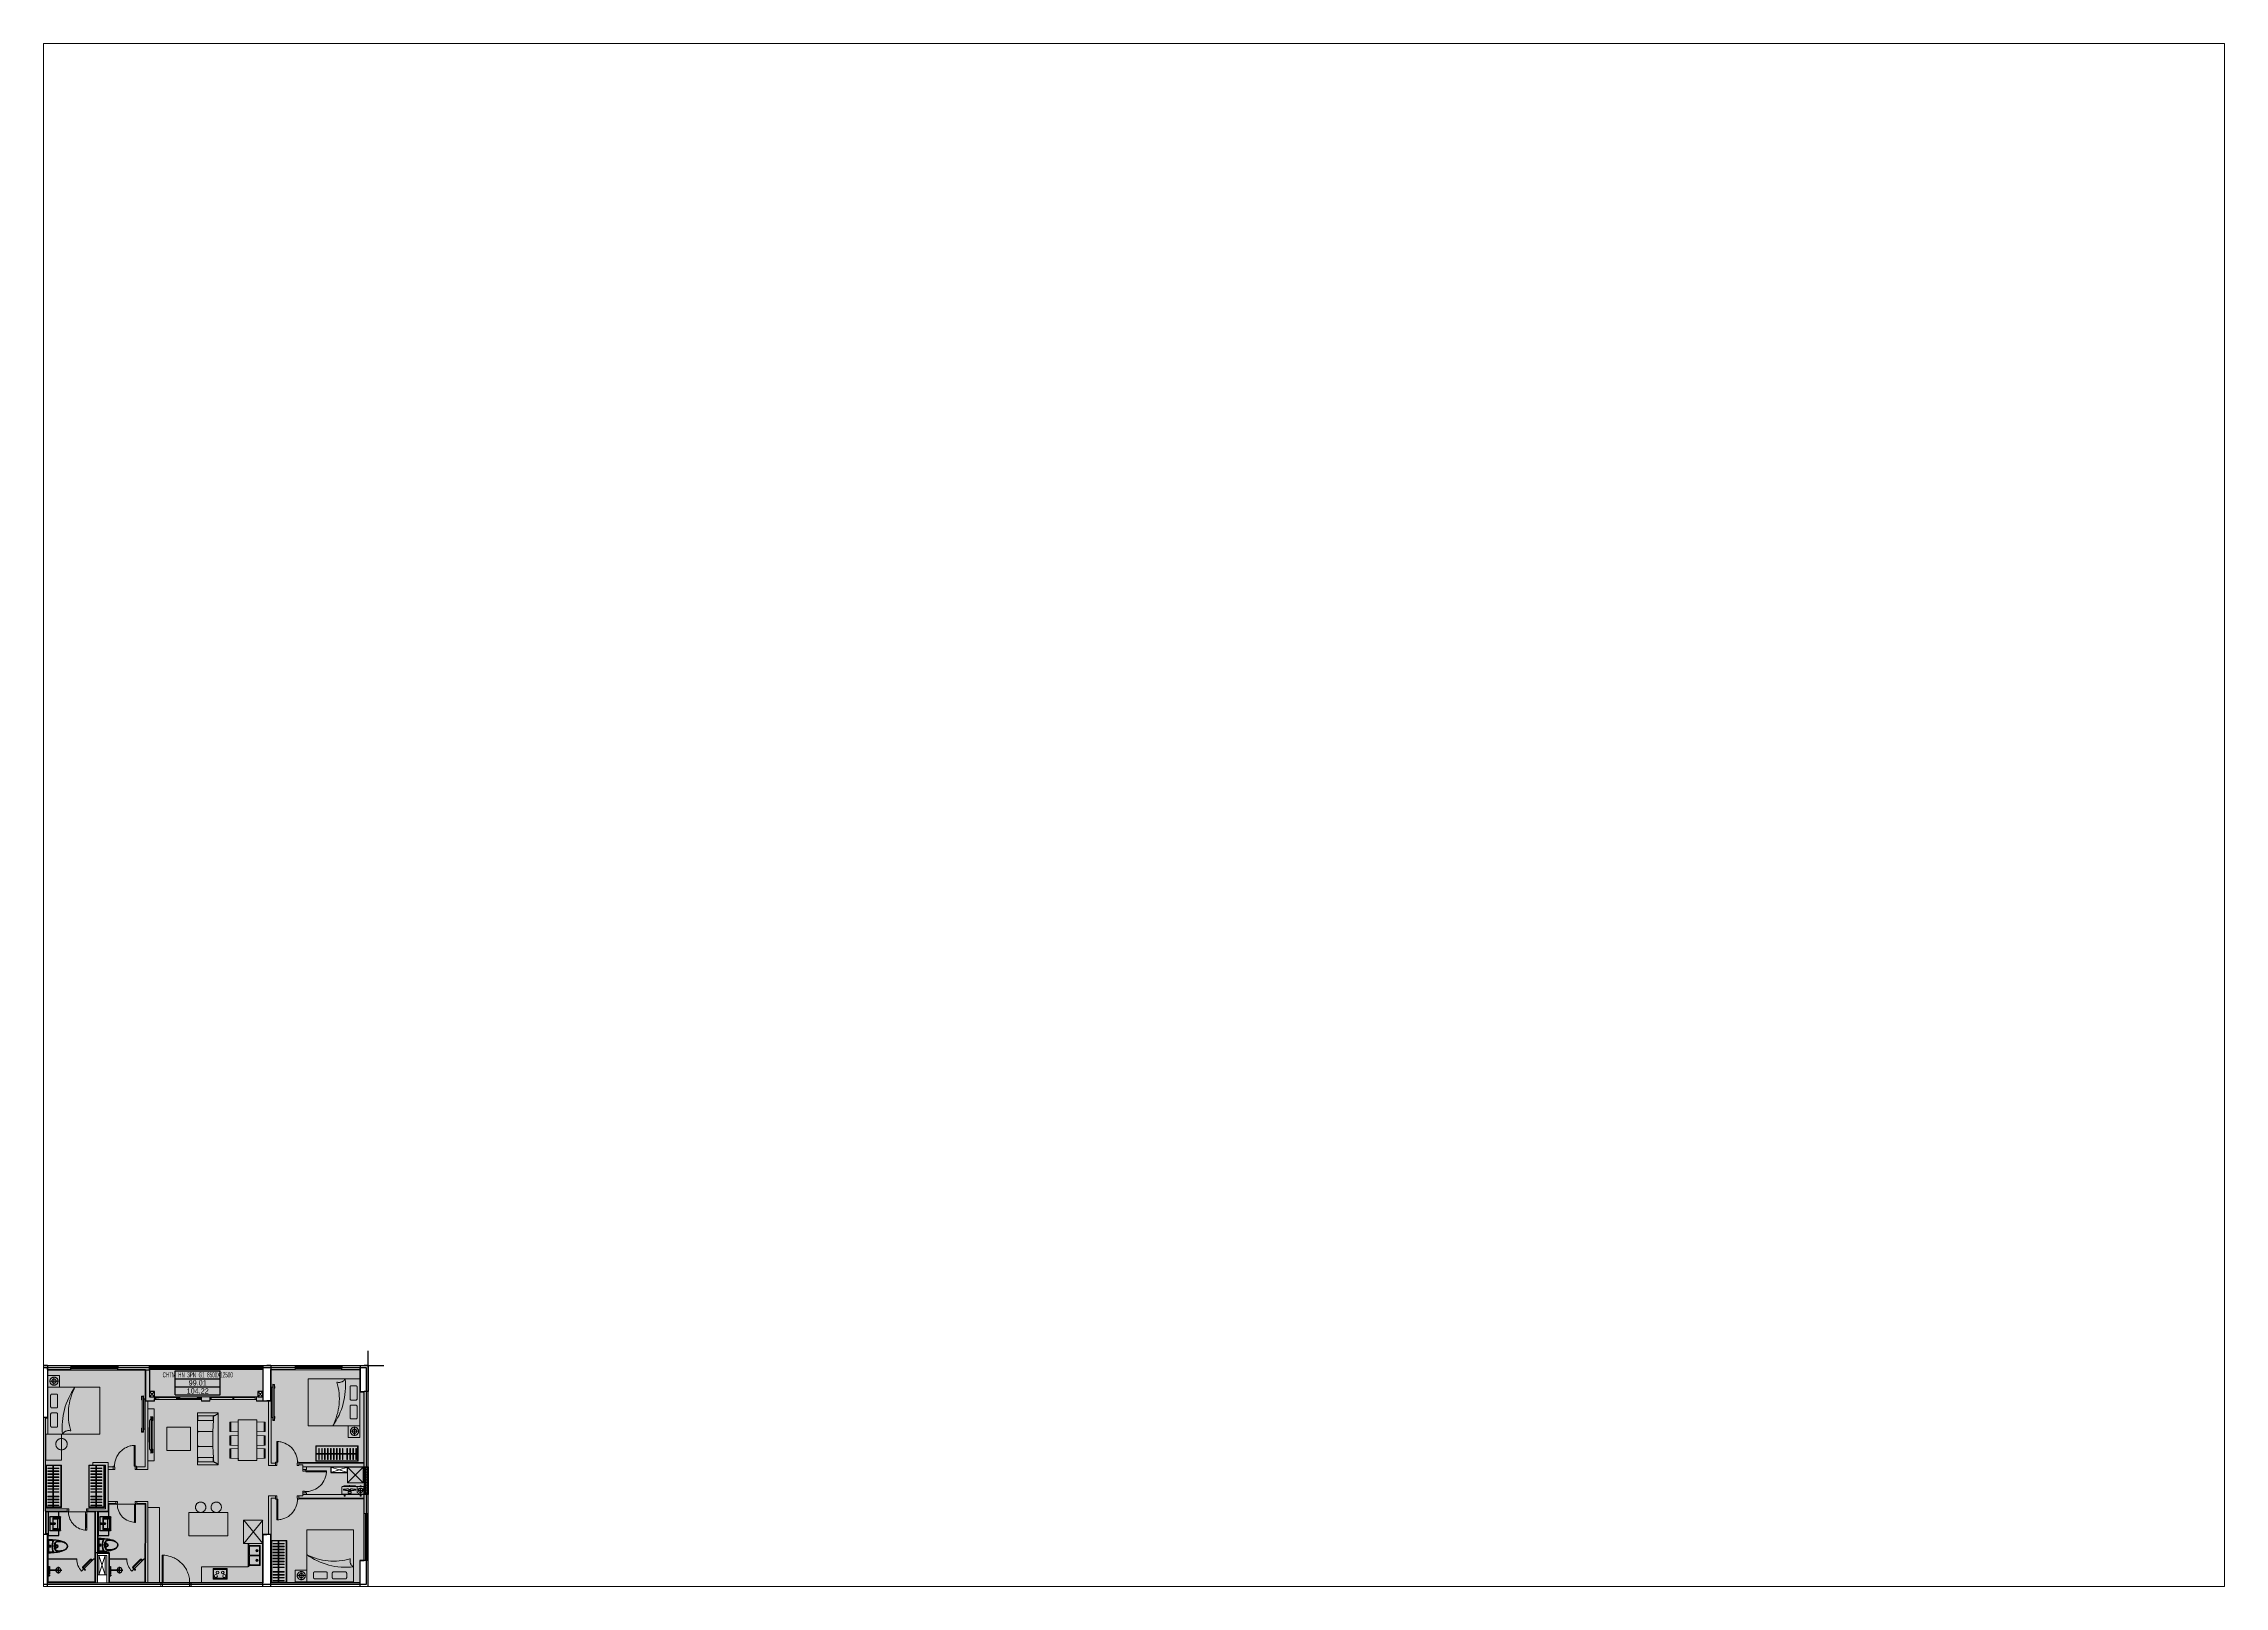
# Paper-space layout 'A1' of a CAD drawing. Header units: millimetres. Extents: x 0 to 831, y 0 to 588.
# The model-space entities are those that its viewports show. They can reach past a viewport. Long polylines and large blocks are cut down to what shows.
import ezdxf
from ezdxf.enums import TextEntityAlignment as Align

# ---------------------------------------------------------------- set-up
doc = ezdxf.new("R2010")
doc.units = ezdxf.units.MM
for name, pattern in [('3PN B$0$Z1.CH-TDH$0$CH-B1L$0$HIDDEN', [0.375, 0.25, -0.125]), ('CENTER2', [28.575, 19.05, -3.175, 3.175, -3.175]), ('HIDDEN', [9.525, 6.35, -3.175])]:
    doc.linetypes.add(name, pattern=pattern)
doc.layers.get('0').update_dxf_attribs({"color": 231})
doc.layers.get('DefPoints').update_dxf_attribs({"color": 191})
doc.layers.add('A-AREA-SPACE', color=130, linetype='Continuous', plot=False)
doc.layers.add('A-AREA-WALL-CENTER', color=210, linetype='Continuous', plot=False)
doc.layers.add('A-CONC', color=2, linetype='Continuous')
doc.layers.add('A-EQPM', color=127, linetype='Continuous')
for name, color, linetype, lineweight in [('A-DOOR', 142, 'Continuous', 9), ('A-FNSH', 253, 'Continuous', 9), ('A-FURN', 251, 'Continuous', 5), ('A-GLAZ', 141, 'Continuous', 13), ('A-HIDD', 45, 'HIDDEN', 9), ('A-LITE', 9, 'Continuous', 9), ('A-PATT', 252, 'Continuous', 9), ('A-RAIL', 153, 'Continuous', 9), ('A-ThietBiVS', 135, 'Continuous', 18), ('A-WALL', 1, 'Continuous', 13), ('A-WALL-INT', 31, 'Continuous', 20), ('A-WALL-PRTN', 6, 'Continuous', 9)]:
    doc.layers.add(name, color=color, linetype=linetype, lineweight=lineweight)
doc.styles.add('VTK_Arial', font='arial.ttf', dxfattribs={"width": 0.8})

# ---------------------------------------------------------------- blocks, each defined once
blk = doc.blocks.new('*U68')
for p, q in [((40, 75), (874, 75)), ((914, 75), (1748, 75))]:
    blk.add_line(p, q)
for points in [[(0, 100), (40, 100), (40, 0), (0, 0)], [(0, 100), (1788, 100), (1788, 0), (0, 0)], [(874, 100), (914, 100), (914, 0), (874, 0)], [(1748, 100), (1788, 100), (1788, 0), (1748, 0)]]:
    blk.add_lwpolyline(points, close=True)
blk = doc.blocks.new('*U69')
for p, q in [((40, 75), (875, 75)), ((915, 75), (1749, 75))]:
    blk.add_line(p, q)
for points in [[(0, 100), (40, 100), (40, 0), (0, 0)], [(0, 100), (1789, 100), (1789, 0), (0, 0)], [(875, 100), (915, 100), (915, 0), (875, 0)], [(1749, 100), (1789, 100), (1789, 0), (1749, 0)]]:
    blk.add_lwpolyline(points, close=True)
blk = doc.blocks.new('*U45')
at = {"color": 251}
blk.add_line((70, 100), (70, 700), dxfattribs=at)
for points in [[(0, -130), (60, -130), (60, -40), (50, -40), (50, 0), (0, 0)], [(50, 0), (50, 800), (90, 800), (90, 0)], [(50, 100), (90, 100), (90, 700), (50, 700)], [(900, -130), (840, -130), (840, -40), (850, -40), (850, 0), (900, 0)]]:
    blk.add_lwpolyline(points, close=True)
at = {"color": 0, "linetype": '3PN B$0$Z1.CH-TDH$0$CH-B1L$0$HIDDEN', "ltscale": 500}
blk.add_arc((50, 0), 800, 0, 90, dxfattribs=at)
blk = doc.blocks.new('*U5')
at = {"color": 251}
blk.add_line((70, -100), (70, -700), dxfattribs=at)
for points in [[(0, 130), (60, 130), (60, 40), (50, 40), (50, 0), (0, 0)], [(50, 0), (50, -800), (90, -800), (90, 0)], [(900, 130), (840, 130), (840, 40), (850, 40), (850, 0), (900, 0)], [(50, -100), (90, -100), (90, -700), (50, -700)]]:
    blk.add_lwpolyline(points, close=True)
at = {"color": 0, "linetype": '3PN B$0$Z1.CH-TDH$0$CH-B1L$0$HIDDEN', "ltscale": 500}
blk.add_arc((50, 0), 800, 270, 0, dxfattribs=at)
blk = doc.blocks.new('*U66')
at = {"color": 251}
blk.add_line((-70, -100), (-70, -600), dxfattribs=at)
for points in [[(-800, 105), (-740, 105), (-740, 40), (-750, 40), (-750, 0), (-800, 0)], [(-50, 0), (-50, -700), (-90, -700), (-90, 0)], [(0, 105), (-60, 105), (-60, 40), (-50, 40), (-50, 0), (0, 0)], [(-50, -100), (-90, -100), (-90, -600), (-50, -600)]]:
    blk.add_lwpolyline(points, close=True)
at = {"color": 0, "linetype": '3PN B$0$Z1.CH-TDH$0$CH-B1L$0$HIDDEN', "ltscale": 500}
blk.add_arc((-50, 0), 700, 180, 270, dxfattribs=at)
blk = doc.blocks.new('*U64')
at = {"color": 251}
blk.add_line((-70, -100), (-70, -961), dxfattribs=at)
for points in [[(-1161, 140), (-1101, 140), (-1101, 40), (-1111, 40), (-1111, 0), (-1161, 0)], [(-50, 0), (-50, -1061), (-90, -1061), (-90, 0)], [(0, 140), (-60, 140), (-60, 40), (-50, 40), (-50, 0), (0, 0)], [(-50, -100), (-90, -100), (-90, -961), (-50, -961)]]:
    blk.add_lwpolyline(points, close=True)
at = {"color": 0, "linetype": '3PN B$0$Z1.CH-TDH$0$CH-B1L$0$HIDDEN', "ltscale": 500}
blk.add_arc((-50, 0), 1061, 180, 270, dxfattribs=at)
blk = doc.blocks.new('*U67')
at = {"color": 251}
blk.add_line((-70, -100), (-70, -600), dxfattribs=at)
for points in [[(-800, 125), (-740, 125), (-740, 40), (-750, 40), (-750, 0), (-800, 0)], [(-50, 0), (-50, -700), (-90, -700), (-90, 0)], [(0, 125), (-60, 125), (-60, 40), (-50, 40), (-50, 0), (0, 0)], [(-50, -100), (-90, -100), (-90, -600), (-50, -600)]]:
    blk.add_lwpolyline(points, close=True)
at = {"color": 0, "linetype": '3PN B$0$Z1.CH-TDH$0$CH-B1L$0$HIDDEN', "ltscale": 500}
blk.add_arc((-50, 0), 700, 180, 270, dxfattribs=at)
blk = doc.blocks.new('250602-MB CO CAU CĂN HO X1-3A-1$0$B5-CT02_L31 CAN HO_T11-AP$0$B5.CT04_U31 (L6) CAN HO_T2-10$0$L17_T3-10$0$B6-CT02_U37A (16)$0$Xref MB T3.10 H1H5$0$$0$Xref-VCMT - wall$0$A$C09BE4E40')
at = {"ltscale": 500}
blk.add_circle((0, 0), 7.5, dxfattribs=at)
blk = doc.blocks.new('*U61')
at = {"layer": 'A-RAIL', "ltscale": 0.3}
for points in [[(0, -10), (4375, -10), (4375, -160), (0, -160)], [(0, -125), (15, -125), (15, -45), (0, -45)], [(15, -125), (25, -125), (25, -45), (15, -45)], [(25, -45), (25, -125), (4350, -125), (4350, -45)], [(25, -65), (25, -105), (4350, -105), (4350, -65)], [(4360, -125), (4350, -125), (4350, -45), (4360, -45)], [(4375, -125), (4360, -125), (4360, -45), (4375, -45)]]:
    blk.add_lwpolyline(points, close=True, dxfattribs=at)
for p in [(100, -85), (200, -85), (300, -85), (400, -85), (500, -85), (600, -85), (700, -85), (800, -85), (900, -85), (1000, -85), (1100, -85), (1200, -85), (1300, -85), (1400, -85), (1500, -85), (1600, -85), (1700, -85), (1800, -85), (1900, -85), (2000, -85), (2100, -85), (2200, -85), (2300, -85), (2400, -85), (2500, -85), (2600, -85), (2700, -85), (2800, -85), (2900, -85), (3000, -85), (3100, -85), (3200, -85), (3300, -85), (3400, -85), (3500, -85), (3600, -85), (3700, -85), (3800, -85), (3900, -85), (4000, -85), (4100, -85), (4200, -85), (4300, -85)]:
    blk.add_blockref('250602-MB CO CAU CĂN HO X1-3A-1$0$B5-CT02_L31 CAN HO_T11-AP$0$B5.CT04_U31 (L6) CAN HO_T2-10$0$L17_T3-10$0$B6-CT02_U37A (16)$0$Xref MB T3.10 H1H5$0$$0$Xref-VCMT - wall$0$A$C09BE4E40', p, dxfattribs=at)
blk = doc.blocks.new('*U65')
at = {"layer": 'A-RAIL', "ltscale": 0.3}
for points in [[(0, -10), (1060, -10), (1060, -160), (0, -160)], [(0, -125), (15, -125), (15, -45), (0, -45)], [(15, -125), (25, -125), (25, -45), (15, -45)], [(25, -45), (25, -125), (1035, -125), (1035, -45)], [(25, -65), (25, -105), (1035, -105), (1035, -65)], [(1045, -125), (1035, -125), (1035, -45), (1045, -45)], [(1060, -125), (1045, -125), (1045, -45), (1060, -45)]]:
    blk.add_lwpolyline(points, close=True, dxfattribs=at)
for p in [(100, -85), (200, -85), (300, -85), (400, -85), (500, -85), (600, -85), (700, -85), (800, -85), (900, -85), (1000, -85)]:
    blk.add_blockref('250602-MB CO CAU CĂN HO X1-3A-1$0$B5-CT02_L31 CAN HO_T11-AP$0$B5.CT04_U31 (L6) CAN HO_T2-10$0$L17_T3-10$0$B6-CT02_U37A (16)$0$Xref MB T3.10 H1H5$0$$0$Xref-VCMT - wall$0$A$C09BE4E40', p, dxfattribs=at)
blk = doc.blocks.new('DT-CAN')
at = {"layer": 'DefPoints'}
for p, q in [((-871, 0), (871, 0)), ((-871, -934), (-871, 0)), ((871, -934), (871, 0)), ((-871, -311), (871, -311)), ((-871, -623), (871, -623)), ((-871, -934), (871, -934))]:
    blk.add_line(p, q, dxfattribs=at)
at = {"layer": 'DefPoints', "color": 6, "style": 'VTK_Arial', "width": 0.8}
blk.add_attdef('DT-TIM', text='', height=200, dxfattribs=at).set_placement((0, -880), align=Align.CENTER)
at = {"layer": 'DefPoints', "color": 5, "style": 'VTK_Arial', "width": 0.8}
blk.add_attdef('DT-TT', text='', height=200, dxfattribs=at).set_placement((0, -569), align=Align.CENTER)
at = {"layer": 'DefPoints', "color": 7, "style": 'VTK_Arial', "width": 0.5}
blk.add_attdef('LOAICAN', text='', height=200, dxfattribs=at).set_placement((0, -258), align=Align.CENTER)
blk = doc.blocks.new('*U39')
at = {"color": 251}
blk.add_line((70, 100), (70, 700), dxfattribs=at)
for points in [[(0, -115), (60, -115), (60, -40), (50, -40), (50, 0), (0, 0)], [(50, 0), (50, 800), (90, 800), (90, 0)], [(50, 100), (90, 100), (90, 700), (50, 700)], [(900, -115), (840, -115), (840, -40), (850, -40), (850, 0), (900, 0)]]:
    blk.add_lwpolyline(points, close=True)
at = {"color": 0, "linetype": '3PN B$0$Z1.CH-TDH$0$CH-B1L$0$HIDDEN', "ltscale": 500}
blk.add_arc((50, 0), 800, 0, 90, dxfattribs=at)
blk = doc.blocks.new('*U21')
for p, q in [((578, 16), (578, 25)), ((1373, 61), (1373, 70))]:
    blk.add_line(p, q)
blk.add_lwpolyline([(419, 0), (2219, 0), (2219, 100), (419, 100)], close=True)
for points in [[(459, 55), (459, 0), (419, 0), (419, 100), (459, 100), (459, 0), (459, 0), (459, 55)], [(574, 0), (459, 0), (459, 10), (459, 10), (459, 40), (574, 40), (581, 40), (589, 40), (589, 25), (574, 25), (574, 15)], [(574, 0), (581, 0), (589, 0), (589, 15), (574, 15)], [(578, 16), (1266, 16), (1266, 25), (578, 25)], [(1384, 45), (1254, 45), (1254, 45), (1254, 45), (1254, 85), (1369, 85), (1376, 85), (1384, 85), (1384, 70), (1369, 70), (1369, 60), (1384, 60), (1384, 45)], [(1254, 0), (1384, 0), (1384, 0), (1384, 0), (1384, 40), (1269, 40), (1262, 40), (1254, 40), (1254, 25), (1269, 25), (1269, 15), (1254, 15), (1254, 0)], [(1373, 61), (2061, 61), (2061, 70), (1373, 70)], [(2179, 45), (2179, 45), (2179, 85), (2065, 85), (2058, 85), (2050, 85), (2050, 70), (2065, 70), (2065, 60)], [(2065, 60), (2050, 60), (2050, 45), (2179, 45), (2179, 45), (2179, 45), (2179, 45)], [(2179, 55), (2179, 0), (2219, 0), (2219, 100), (2179, 100), (2179, 0), (2179, 0), (2179, 55)]]:
    blk.add_lwpolyline(points)
blk = doc.blocks.new('*U63')
for p, q in [((40, 75), (869, 75)), ((909, 75), (1739, 75))]:
    blk.add_line(p, q)
for points in [[(0, 100), (40, 100), (40, 0), (0, 0)], [(0, 100), (1779, 100), (1779, 0), (0, 0)], [(869, 100), (909, 100), (909, 0), (869, 0)], [(1739, 100), (1779, 100), (1779, 0), (1739, 0)]]:
    blk.add_lwpolyline(points, close=True)
blk = doc.blocks.new('*U62')
for p, q in [((40, 75), (875, 75)), ((915, 75), (1751, 75))]:
    blk.add_line(p, q)
for points in [[(0, 100), (40, 100), (40, 0), (0, 0)], [(0, 100), (1791, 100), (1791, 0), (0, 0)], [(875, 100), (915, 100), (915, 0), (875, 0)], [(1751, 100), (1791, 100), (1791, 0), (1751, 0)]]:
    blk.add_lwpolyline(points, close=True)
blk = doc.blocks.new('s1_tubeptl_i1')
at = {"linetype": 'HIDDEN', "ltscale": 0.3}
blk.add_lwpolyline([(0, 0), (735, 0), (735, 900), (0, 900)], close=True, dxfattribs=at)
blk = doc.blocks.new('s1_giuong_2000x1800')
at = {"linetype": 'HIDDEN', "ltscale": 0.3}
for p, q in [((111, 1491), (111, 1055)), ((333, 1539), (159, 1539)), ((159, 1007), (333, 1007)), ((380, 1055), (380, 1491)), ((111, 309), (111, 766)), ((159, 814), (333, 814)), ((333, 261), (159, 261)), ((380, 766), (380, 309))]:
    blk.add_line(p, q, dxfattribs=at)
blk.add_lwpolyline([(2000, 1800), (2000, 0), (0, 0), (0, 1800), (2000, 1800)], dxfattribs=at)
for centre, radius, start, end in [((3190, 269), 2634, 144.46079, 185.85465), ((3015, 769), 2222, 152.34351, 196.95563), ((159, 1491), 47.8, 90, 180), ((159, 1055), 47.8, 180, 270), ((333, 1491), 47.8, 0, 90), ((333, 1055), 47.8, 270, 0), ((159, 766), 47.8, 90, 180), ((159, 309), 47.8, 180, 270), ((333, 766), 47.8, 0, 90), ((333, 309), 47.8, 270, 0), ((809, -149), 282, 73.3332, 147.96181)]:
    blk.add_arc(centre, radius, start, end, dxfattribs=at)
blk = doc.blocks.new('s1_dongiuong2_i1')
at = {"linetype": 'HIDDEN', "ltscale": 0.5}
for p, q in [((78, 236), (392, 236)), ((240, 79), (240, 394))]:
    blk.add_line(p, q, dxfattribs=at)
blk.add_lwpolyline([(0, 450), (450, 450), (450, 0), (0, 0)], close=True, dxfattribs=at)
for radius in [157, 82.4]:
    blk.add_circle((240, 236), radius, dxfattribs=at)
blk = doc.blocks.new('s1_tuquanao_i1')
at = {"linetype": 'HIDDEN', "ltscale": 0.3}
for p, q in [((20, 269), (20, 296)), ((20, 296), (1610, 296)), ((1610, 269), (20, 269)), ((113, 296), (113, 498)), ((113, 498), (135, 498)), ((113, 75), (113, 269)), ((135, 75), (113, 75)), ((121, 302), (126, 302)), ((121, 263), (121, 302)), ((126, 263), (121, 263)), ((126, 302), (126, 263)), ((135, 498), (135, 296)), ((135, 269), (135, 75)), ((227, 296), (227, 498)), ((227, 498), (249, 498)), ((227, 75), (227, 269)), ((249, 75), (227, 75)), ((235, 302), (240, 302)), ((235, 263), (235, 302)), ((240, 263), (235, 263)), ((240, 302), (240, 263)), ((249, 498), (249, 296)), ((249, 269), (249, 75)), ((341, 296), (341, 498)), ((341, 498), (363, 498)), ((341, 75), (341, 269)), ((363, 75), (341, 75)), ((349, 302), (354, 302)), ((349, 263), (349, 302)), ((354, 263), (349, 263)), ((354, 302), (354, 263)), ((363, 498), (363, 296)), ((363, 269), (363, 75)), ((455, 296), (455, 498)), ((455, 498), (477, 498)), ((455, 75), (455, 269)), ((477, 75), (455, 75)), ((463, 302), (468, 302)), ((463, 263), (463, 302)), ((468, 263), (463, 263)), ((468, 302), (468, 263)), ((477, 498), (477, 296)), ((477, 269), (477, 75)), ((569, 296), (569, 498)), ((569, 498), (591, 498)), ((569, 75), (569, 269)), ((591, 75), (569, 75)), ((577, 302), (582, 302)), ((577, 263), (577, 302)), ((582, 263), (577, 263)), ((582, 302), (582, 263)), ((591, 498), (591, 296)), ((591, 269), (591, 75)), ((683, 296), (683, 498)), ((683, 498), (705, 498)), ((683, 75), (683, 269)), ((705, 75), (683, 75)), ((691, 302), (696, 302)), ((691, 263), (691, 302)), ((696, 263), (691, 263)), ((696, 302), (696, 263)), ((705, 498), (705, 296)), ((705, 269), (705, 75)), ((797, 296), (797, 498)), ((797, 498), (819, 498)), ((797, 75), (797, 269)), ((819, 75), (797, 75)), ((805, 302), (810, 302)), ((805, 263), (805, 302)), ((810, 263), (805, 263)), ((810, 302), (810, 263)), ((819, 498), (819, 296)), ((819, 269), (819, 75)), ((911, 296), (911, 498)), ((911, 498), (933, 498)), ((911, 75), (911, 269)), ((933, 75), (911, 75)), ((919, 302), (924, 302)), ((919, 263), (919, 302)), ((924, 263), (919, 263)), ((924, 302), (924, 263)), ((933, 498), (933, 296)), ((933, 269), (933, 75)), ((1025, 296), (1025, 498)), ((1025, 498), (1047, 498)), ((1025, 75), (1025, 269)), ((1047, 75), (1025, 75)), ((1033, 302), (1038, 302)), ((1033, 263), (1033, 302)), ((1038, 263), (1033, 263)), ((1038, 302), (1038, 263)), ((1047, 498), (1047, 296)), ((1047, 269), (1047, 75)), ((1197, 296), (1197, 498)), ((1197, 498), (1219, 498)), ((1197, 75), (1197, 269)), ((1219, 75), (1197, 75)), ((1205, 302), (1210, 302)), ((1205, 263), (1205, 302)), ((1210, 263), (1205, 263)), ((1210, 302), (1210, 263)), ((1219, 498), (1219, 296)), ((1219, 269), (1219, 75)), ((1311, 296), (1311, 498)), ((1311, 498), (1333, 498)), ((1311, 75), (1311, 269)), ((1333, 75), (1311, 75)), ((1319, 302), (1324, 302)), ((1319, 263), (1319, 302)), ((1324, 263), (1319, 263)), ((1324, 302), (1324, 263)), ((1333, 498), (1333, 296)), ((1333, 269), (1333, 75)), ((1425, 296), (1425, 498)), ((1425, 498), (1447, 498)), ((1425, 75), (1425, 269)), ((1447, 75), (1425, 75)), ((1433, 302), (1438, 302)), ((1433, 263), (1433, 302)), ((1438, 263), (1433, 263)), ((1438, 302), (1438, 263)), ((1447, 498), (1447, 296)), ((1447, 269), (1447, 75)), ((1539, 296), (1539, 498)), ((1539, 498), (1561, 498)), ((1539, 75), (1539, 269)), ((1561, 75), (1539, 75)), ((1547, 302), (1552, 302)), ((1547, 263), (1547, 302)), ((1552, 263), (1547, 263)), ((1552, 302), (1552, 263)), ((1561, 498), (1561, 296)), ((1561, 269), (1561, 75)), ((1610, 296), (1610, 269))]:
    blk.add_line(p, q, dxfattribs=at)
for points in [[(1630, 600), (1630, 0), (0, 0), (0, 600)], [(1610, 580), (1610, 20), (20, 20), (20, 580)]]:
    blk.add_lwpolyline(points, close=True, dxfattribs=at)
blk = doc.blocks.new('s1_tv_i1')
at = {"linetype": 'HIDDEN', "ltscale": 0.3}
for points in [[(0, 977), (14, 977), (14, 423), (0, 423)], [(66, 25), (116, 25), (116, 1375), (66, 1375)]]:
    blk.add_lwpolyline(points, close=True, dxfattribs=at)
blk.add_lwpolyline([(66, 114), (53, 114, -0.414214), (14, 152), (14, 1247, -0.414214), (53, 1285), (66, 1285)], format="xyb", close=True, dxfattribs=at)
for points in [[(60, 1285), (60, 1399), (134, 1393), (137, 1251), (116, 1234)], [(60, 114), (60, 0), (134, 6), (137, 148), (116, 165)]]:
    blk.add_lwpolyline(points, dxfattribs=at)
blk = doc.blocks.new('s1_bantrangdiem_i1')
at = {"linetype": 'HIDDEN', "ltscale": 0.3}
blk.add_lwpolyline([(0, 600), (0, 0), (1000, 0), (1000, 600)], close=True, dxfattribs=at)
blk.add_circle((389, 600), 220, dxfattribs=at)
blk = doc.blocks.new('s1_bantv_i1')
at = {"linetype": 'HIDDEN', "ltscale": 0.3}
for points in [[(0, 0), (0, 2000), (250, 2000), (250, 0), (50, 0), (50, 0)], [(60, 1277), (74, 1277), (74, 723), (60, 723)], [(126, 325), (176, 325), (176, 1675), (126, 1675)]]:
    blk.add_lwpolyline(points, close=True, dxfattribs=at)
for points in [[(120, 1586), (120, 1700), (194, 1694), (197, 1551), (176, 1535)], [(120, 414), (120, 300), (194, 306), (197, 449), (176, 465)]]:
    blk.add_lwpolyline(points, dxfattribs=at)
blk.add_lwpolyline([(126, 414), (113, 414, -0.414214), (74, 453), (74, 1547, -0.414214), (113, 1586), (126, 1586)], format="xyb", close=True, dxfattribs=at)
blk = doc.blocks.new('s1_sofa3_i1')
at = {"linetype": 'HIDDEN', "ltscale": 0.3}
blk.add_lwpolyline([(1970, 1450), (1070, 1450), (1070, 550), (1970, 550)], close=True, dxfattribs=at)
at = {"layer": 'A-FURN', "color": 0, "linetype": 'HIDDEN', "ltscale": 0.3}
for p, q in [((0, 0), (0, 2000)), ((0, 2000), (800, 2000)), ((800, 1886), (165, 1894)), ((188, 1714), (188, 1886)), ((188, 1886), (787, 1886)), ((787, 1714), (188, 1714)), ((787, 1886), (787, 1714)), ((800, 2000), (800, 0)), ((800, 1886), (800, 1886)), ((800, 1286), (206, 1286)), ((800, 114), (165, 106)), ((188, 286), (188, 114)), ((787, 286), (188, 286)), ((188, 114), (787, 114)), ((800, 714), (200, 714)), ((787, 114), (787, 286)), ((800, 114), (800, 114)), ((800, 0), (0, 0))]:
    blk.add_line(p, q, dxfattribs=at)
for centre, radius, start, end in [((213, 2151), 261, 215.3156, 259.34245), ((-10233, 1000), 10436, 355.08337, 4.91663), ((706, 1360), 93.7, 307.1376, 0.50928), ((706, 1211), 93.7, 359.49072, 52.8624), ((213, -151), 261, 100.65755, 144.6844), ((706, 789), 93.7, 307.1376, 0.50928), ((706, 640), 93.7, 359.49072, 52.8624)]:
    blk.add_arc(centre, radius, start, end, dxfattribs=at)
blk = doc.blocks.new('s1_boncau_i1')
for p, q in [((-230, 0), (230, 0)), ((-97, 693), (-79, 709))]:
    blk.add_line(p, q)
at = {"flags": 128}
for points in [[(-210, 7), (0, 7), (210, 7)], [(-189, 364), (-192, 413), (-190, 458), (-184, 498), (-176, 535), (-167, 569), (-155, 599), (-143, 627), (-129, 652), (-113, 674)], [(-176, 317), (-178, 319), (-183, 329), (-186, 340), (-188, 352), (-189, 364)], [(-118, 276), (-120, 276), (-121, 276), (-123, 276), (-124, 277), (-124, 277), (-125, 277), (-126, 277), (-127, 277), (-128, 277), (-129, 277), (-129, 278), (-130, 278), (-130, 278), (-131, 278), (-131, 278), (-132, 278), (-133, 278), (-133, 278), (-134, 279), (-135, 279), (-135, 279), (-136, 279), (-137, 279), (-138, 280), (-138, 280), (-139, 280), (-140, 280), (-141, 281), (-142, 281), (-142, 281), (-143, 282), (-144, 282), (-145, 282), (-146, 283), (-147, 283), (-147, 283), (-148, 284), (-149, 284), (-150, 285), (-151, 285), (-152, 286), (-153, 286), (-154, 287), (-155, 288), (-156, 288), (-157, 289), (-158, 290), (-159, 291), (-159, 291), (-160, 292), (-161, 293), (-162, 294), (-163, 295), (-164, 296), (-165, 297), (-166, 298), (-166, 299), (-167, 300), (-168, 301), (-169, 302), (-170, 303), (-171, 305), (-171, 306), (-172, 308), (-173, 308), (-178, 321), (-181, 336), (-183, 352), (-185, 369), (-186, 387), (-187, 407), (-187, 428), (-186, 450), (-183, 475), (-179, 502), (-173, 531), (-164, 564), (-151, 598), (-137, 628), (-122, 653), (-106, 675), (-90, 693), (-73, 708), (-55, 719), (-37, 726), (-19, 731), (0, 732), (19, 731), (37, 726), (55, 719), (73, 708), (90, 693), (106, 675), (122, 653), (137, 628), (151, 598), (164, 564), (173, 531), (179, 502), (183, 475), (186, 450), (187, 428), (187, 407), (186, 387), (185, 369), (183, 352), (181, 336), (178, 321), (173, 308), (172, 308), (171, 306), (171, 305), (170, 303), (169, 302), (168, 301), (167, 300), (166, 299), (166, 298), (165, 297), (164, 296), (163, 295), (162, 294), (161, 293), (160, 292), (159, 291), (159, 291), (158, 290), (157, 289), (156, 288), (155, 288), (154, 287), (153, 286), (152, 286), (151, 285), (150, 285), (149, 284), (148, 284), (147, 283), (147, 283), (146, 283), (145, 282), (144, 282), (143, 282), (142, 281), (142, 281), (141, 281), (140, 280), (139, 280), (138, 280), (138, 280), (137, 279), (136, 279), (135, 279), (135, 279), (134, 279), (133, 278), (133, 278), (132, 278), (131, 278), (131, 278), (130, 278), (130, 278), (129, 278), (129, 277), (128, 277), (127, 277), (126, 277), (125, 277), (124, 277), (124, 277), (123, 276), (121, 276), (120, 276), (118, 276)], [(-85, 272), (-89, 272), (-96, 273), (-101, 274), (-106, 274), (-110, 275), (-114, 275), (-118, 276)], [(-82, 271), (-83, 271), (-84, 271), (-84, 271)], [(-82, 271), (-80, 271), (-51, 268), (-24, 267), (0, 266), (24, 267), (51, 268), (80, 271), (82, 271), (89, 272), (96, 273), (101, 274), (106, 274), (110, 275), (114, 275), (118, 276)], [(189, 364), (191, 413), (190, 458), (184, 498), (176, 535), (167, 569), (155, 599), (143, 627)], [(176, 317), (178, 319), (183, 329), (186, 340), (188, 352), (189, 364)], [(172, -8), (172, -10), (228, -10), (228, -8)], [(210, -10), (210, -35), (190, -35), (190, -10)]]:
    blk.add_lwpolyline(points, dxfattribs=at)
for radius in [69.3, 48.7]:
    blk.add_circle((0, 295), radius)
for centre, radius, start, end in [((1750, 26), 2000, 172.33283, 180.16526), ((-230, 20), 20, 180.1703, 270), ((1748, 26), 1998, 168.48086, 172.33443), ((-263, 333), 481, 10.9931, 14.31372), ((-2152, -34), 2406, 7.47988, 10.9931), ((230, 20), 20, 270, 359.82704), ((-1697, 26), 1947, 359.82704, 7.47988)]:
    blk.add_arc(centre, radius, start, end)
for points in [[(-232, 293), (-237, 260), (-232, 227), (-220, 196)], [(-221, 187), (-226, 134), (-229, 81), (-230, 28)], [(-230, 28), (-230, 17), (-221, 8), (-210, 7)], [(-213, 167), (-217, 121), (-219, 74), (-220, 28)], [(-220, 28), (-220, 17), (-211, 8), (-200, 7)], [(-210, 425), (-215, 309), (-126, 211), (-10, 205)], [(-211, 193), (-145, 162), (-73, 146), (0, 146)], [(-210, 7), (-210, 7), (-210, 7), (-210, 7)], [(-203, 173), (-158, 154), (-111, 142), (-62, 137)], [(-200, 7), (-200, 7), (-200, 7), (-200, 7)], [(-62, 137), (-42, 135), (-21, 134), (0, 134)], [(-10, 205), (106, 200), (204, 289), (210, 405)], [(0, 146), (73, 146), (145, 162), (211, 193)], [(0, 134), (21, 134), (42, 135), (62, 137)], [(62, 137), (111, 142), (158, 154), (203, 173)], [(115, 671), (108, 680), (100, 689), (92, 697)], [(210, 405), (210, 412), (210, 418), (210, 425)], [(219, 28), (219, 74), (217, 121), (213, 167)], [(220, 196), (232, 227), (237, 260), (232, 293)], [(230, 28), (229, 81), (226, 134), (221, 187)], [(175, 0), (173, -3), (172, -5), (172, -8)], [(228, -8), (228, -5), (227, -3), (225, 0)]]:
    blk.add_open_spline(points, degree=3)
for points, knots in [([(-211, 193), (-215, 194), (-219, 193), (-221, 189), (-221, 189), (-221, 188), (-221, 187)], [0, 0, 0, 0, 1, 1, 1, 2, 2, 2, 2]), ([(-203, 173), (-207, 175), (-211, 173), (-212, 169), (-213, 169), (-213, 168), (-213, 167)], [0, 0, 0, 0, 1, 1, 1, 2, 2, 2, 2]), ([(204, 452), (191, 504), (173, 574), (126, 659), (82, 716), (7, 744), (-66, 725), (-118, 673), (-169, 584), (-195, 497), (-210, 425), (-210, 425)], [1.625805, 1.625805, 1.625805, 1.625805, 17.648714, 23.033946, 30.650582, 38.973508, 45.100336, 52.3114, 60.376887, 75.881368, 79.182573, 79.182573, 79.182573, 79.182573]), ([(0, 95), (-19, 95), (-35, 80), (-35, 60), (-35, 41), (-19, 25), (0, 25)], [0, 0, 0, 0, 1, 1, 1, 2, 2, 2, 2]), ([(0, 85), (-14, 85), (-25, 74), (-25, 60), (-25, 47), (-14, 35), (0, 35)], [0, 0, 0, 0, 1, 1, 1, 2, 2, 2, 2]), ([(0, 25), (19, 25), (35, 41), (35, 60), (35, 80), (19, 95), (0, 95)], [0, 0, 0, 0, 1, 1, 1, 2, 2, 2, 2]), ([(0, 35), (14, 35), (25, 47), (25, 60), (25, 74), (14, 85), (0, 85)], [0, 0, 0, 0, 1, 1, 1, 2, 2, 2, 2]), ([(199, 7), (211, 7), (219, 16), (219, 27), (219, 27), (219, 28), (219, 28)], [0, 0, 0, 0, 1, 1, 1, 2, 2, 2, 2]), ([(213, 167), (213, 171), (209, 174), (205, 174), (205, 174), (204, 173), (203, 173)], [0, 0, 0, 0, 1, 1, 1, 2, 2, 2, 2]), ([(210, 7), (221, 7), (230, 16), (230, 27), (230, 27), (230, 28), (230, 28)], [0, 0, 0, 0, 1, 1, 1, 2, 2, 2, 2]), ([(221, 187), (221, 191), (218, 194), (214, 193), (213, 193), (212, 193), (211, 193)], [0, 0, 0, 0, 1, 1, 1, 2, 2, 2, 2])]:
    blk.add_open_spline(points, degree=3, knots=knots)
blk = doc.blocks.new('s1_lavabo_i1')
at = {"linetype": 'HIDDEN', "extrusion": (0, 0, -1)}
for p, q in [((190, 474), (190, 66)), ((704, 480), (196, 480)), ((196, 60), (704, 60)), ((200, 245), (229, 245)), ((215, 230), (215, 259)), ((225, 439), (225, 186)), ((669, 445), (231, 445)), ((260, 378), (231, 434)), ((231, 180), (426, 180)), ((232, 183), (258, 188)), ((260, 193), (260, 369)), ((634, 375), (266, 375)), ((266, 187), (426, 187)), ((424, 130), (425, 130)), ((426, 99), (426, 262)), ((426, 262), (426, 262)), ((428, 264), (472, 264)), ((472, 264), (428, 264)), ((428, 264), (472, 264)), ((428, 97), (434, 97)), ((434, 97), (466, 97)), ((434, 97), (436, 96)), ((435, 104), (435, 109)), ((435, 109), (435, 109)), ((435, 109), (435, 107)), ((435, 107), (437, 107)), ((437, 106), (435, 106)), ((435, 106), (435, 104)), ((437, 106), (435, 106)), ((435, 106), (435, 106)), ((435, 104), (435, 104)), ((435, 104), (435, 104)), ((436, 96), (438, 95)), ((437, 107), (437, 109)), ((437, 109), (438, 109)), ((437, 104), (437, 106)), ((437, 106), (437, 106)), ((438, 104), (437, 104)), ((438, 104), (437, 104)), ((438, 109), (438, 104)), ((438, 80), (438, 94)), ((439, 94), (440, 94)), ((443, 96), (440, 96)), ((460, 94), (440, 94)), ((450, 88), (440, 88)), ((440, 78), (460, 78)), ((443, 96), (457, 96)), ((445, 125), (455, 125)), ((450, 88), (460, 88)), ((460, 96), (457, 96)), ((461, 94), (460, 94)), ((462, 104), (462, 108)), ((462, 95), (464, 96)), ((462, 80), (462, 94)), ((463, 109), (465, 109)), ((465, 108), (463, 108)), ((463, 108), (463, 104)), ((465, 108), (463, 108)), ((463, 108), (463, 108)), ((463, 104), (465, 104)), ((465, 104), (463, 104)), ((465, 104), (463, 104)), ((463, 104), (463, 104)), ((464, 96), (466, 97)), ((465, 109), (465, 108)), ((465, 104), (465, 104)), ((466, 97), (472, 97)), ((474, 99), (474, 262)), ((474, 262), (474, 262)), ((474, 187), (634, 187)), ((474, 180), (669, 180)), ((474, 130), (474, 132)), ((475, 130), (476, 130)), ((640, 378), (669, 434)), ((640, 193), (640, 369)), ((668, 183), (642, 188)), ((699, 245), (670, 245)), ((675, 186), (675, 439)), ((685, 230), (685, 259)), ((710, 66), (710, 474))]:
    blk.add_line(p, q, dxfattribs=at).dxf.unprotected_set("ltscale", 0)
at = {"linetype": 'Continuous', "ltscale": 25}
blk.add_lwpolyline([(190, 410), (0, 410), (0, 0), (0, 0), (900, 0), (900, 0), (900, 410), (710, 410)], dxfattribs=at)
at = {"linetype": 'HIDDEN', "extrusion": (0, 0, -1)}
for centre in [(-215, 245), (-685, 245)]:
    blk.add_circle(centre, 7.5, dxfattribs=at).dxf.unprotected_set("ltscale", 0)
for centre, radius, start, end in [((-196, 474), 6, 0, 90), ((-196, 66), 6, 270, 0), ((-231, 439), 6, 0, 90), ((-231, 186), 6, 270, 0), ((-266, 369), 6, 0, 90), ((-266, 193), 6, 270, 0), ((-450, 245), 31, 320.62686, 219.37314), ((-450, 120), 27.5, 330.77713, 28.35181), ((-450, 120), 26.5, 334.91237, 25.31609), ((-428, 262), 1.99, 0.21514, 90.21353), ((-428, 99), 2, 270, 0), ((-440, 94), 2, 40.4673, 90), ((-440, 94), 2, 0, 39.63723), ((-439, 93), 1.5, 0, 90), ((-439, 90), 1.5, 270, 0), ((-440, 80), 2, 270, 0), ((-460, 94), 2, 90, 139.78439), ((-460, 80), 2, 180, 270), ((-461, 93), 1.5, 90, 180), ((-461, 90), 1.5, 180, 270), ((-463, 108), 0.298, 0.21514, 90.21353), ((-463, 104), 0.298, 269.78647, 359.78486), ((-463, 104), 0.298, 269.78647, 359.78486), ((-460, 94), 2, 140.35533, 180), ((-472, 262), 1.99, 89.78647, 179.78486), ((-472, 99), 2, 180, 270), ((-450, 120), 27.5, 151.71586, 209.22287), ((-450, 120), 26.5, 155.77926, 205.08763), ((-634, 369), 6, 90, 180), ((-634, 193), 6, 180, 270), ((-669, 439), 6, 90, 180), ((-669, 186), 6, 180, 270), ((-704, 474), 6, 90, 180), ((-704, 66), 6, 180, 270)]:
    blk.add_arc(centre, radius, start, end, dxfattribs=at).dxf.unprotected_set("ltscale", 0)
for centre, start_param, end_param in [((428, 262), 0, 1.570796), ((472, 262), 1.570796, 3.141593)]:
    blk.add_ellipse(centre, major_axis=(-2, 0), ratio=0.984382, start_param=start_param, end_param=end_param, dxfattribs=at).dxf.unprotected_set("ltscale", 0)
at = {"linetype": 'HIDDEN'}
for points, knots in [([(426, 131), (426, 131), (426, 131), (426, 133), (426, 134), (426, 136), (426, 138), (426, 139), (426, 140)], [0, 0, 0, 0, 0.170042, 0.387138, 0.569985, 0.748798, 0.931358, 1, 1, 1, 1]), ([(440, 88), (439, 88), (439, 88), (439, 88), (439, 88), (439, 88), (439, 88)], [0, 0, 0, 0, 0.250855, 0.500152, 0.749125, 1, 1, 1, 1]), ([(460, 88), (461, 88), (461, 88), (461, 88), (461, 88), (461, 88), (461, 88)], [0, 0, 0, 0, 0.250855, 0.500152, 0.749125, 1, 1, 1, 1]), ([(474, 131), (474, 131), (474, 131), (474, 133), (474, 134), (474, 136), (474, 138), (474, 139), (474, 140)], [0, 0, 0, 0, 0.170042, 0.387138, 0.569985, 0.748798, 0.931358, 1, 1, 1, 1])]:
    blk.add_open_spline(points, degree=3, knots=knots, dxfattribs=at).dxf.unprotected_set("ltscale", 0)
blk = doc.blocks.new('s1_voisentam_i1')
for p, q in [((-142, 10), (-142, 48)), ((-141, 49), (-102, 49)), ((-141, 10), (-141, 49)), ((-141, 10), (-102, 10)), ((-102, 49), (-102, 10)), ((-97, 48), (-102, 48)), ((-102, 11), (-97, 11)), ((-102, 10), (-13, 10)), ((-97, 11), (-97, 49)), ((-97, 49), (-12, 49)), ((-97, 29), (-12, 29)), ((-39, 0), (-39, 5)), ((-39, 5), (38, 5)), ((-39, 0), (38, 0)), ((-13, 5), (-13, 34)), ((-12, 346), (-12, 392)), ((-12, 85), (-12, 346)), ((12, 346), (-12, 346)), ((12, 85), (-12, 85)), ((-12, 39), (-12, 85)), ((12, 392), (12, 346)), ((12, 346), (12, 85)), ((12, 85), (12, 39)), ((12, 49), (96, 49)), ((12, 5), (12, 34)), ((12, 29), (96, 29)), ((97, 10), (12, 10)), ((38, 0), (38, 5)), ((96, 49), (96, 13)), ((96, 45), (97, 45)), ((97, 13), (96, 13)), ((97, 10), (97, 49)), ((97, 49), (137, 49)), ((97, 10), (137, 10)), ((137, 49), (137, 10))]:
    blk.add_line(p, q)
at = {"linetype": 'CENTER2', "ltscale": 0.02}
for p, q in [((130, 392), (-130, 392)), ((0, 262), (0, 522))]:
    blk.add_line(p, q, dxfattribs=at)
at = {"linetype": 'Continuous', "lineweight": 30}
for p, q in [((184, 1), (184, 54)), ((215, 1), (215, 54))]:
    blk.add_line(p, q, dxfattribs=at)
blk.add_lwpolyline([(208, 50), (208, 54, -0.414214), (210, 55), (215, 55, -0.414242), (215, 54), (215, 1, -0.414213), (215, 0), (185, 0, -0.414213), (184, 1), (184, 54, -0.414214), (185, 55), (190, 55, -0.414214), (191, 54), (191, 50), (191, 50, 1.877108), (209, 50), (208, 50)], format="xyb", close=True)
for radius in [12.5, 12.2]:
    blk.add_circle((200, 44), radius)
for centre, radius, start, end in [((-141, 48), 0.5, 90, 180), ((-131, 30), 3.13, 0.71118, 180.71118), ((-131, 30), 3.13, 180.71118, 0.71118), ((-131, 30), 2.63, 0.71118, 180.71118), ((-131, 30), 2.63, 180.71118, 0.71118), ((0, 392), 95, 277.25675, 262.74326), ((0, 39), 19, 129.16671, 228.86049), ((0, 392), 16.5, 359.82258, 179.82258), ((0, 392), 16.5, 179.82258, 223.34176), ((0, 392), 15.5, 359.82258, 179.82258), ((0, 392), 15.5, 179.82258, 219.26803), ((0, 39), 13.5, 152.73396, 180), ((0, 39), 13.5, 180, 0), ((0, 392), 12.2, 359.82258, 179.82258), ((0, 392), 12, 0, 180), ((0, 392), 12.2, 179.82258, 189.65149), ((0, 39), 12, 180, 0), ((0, 392), 16.5, 316.65824, 359.82258), ((0, 392), 15.5, 320.73197, 359.82258), ((0, 392), 12.2, 350.34851, 359.82258), ((0, 39), 19, 311.13951, 50.83329), ((0, 39), 13.5, 0, 27.26604), ((131, 30), 3.13, 359.28882, 179.28882), ((131, 30), 3.13, 179.28882, 359.28882), ((131, 30), 2.63, 359.28882, 179.28882), ((131, 30), 2.63, 179.28882, 359.28882), ((137, 48), 0.5, 0, 90)]:
    blk.add_arc(centre, radius, start, end)
blk = doc.blocks.new('s1_cucnongdh')
at = {"linetype": 'HIDDEN', "ltscale": 0.3}
for p, q in [((123, 9), (104, 9)), ((113, 19), (113, 0)), ((298, 228), (298, 265)), ((817, 222), (628, 222)), ((646, 266), (630, 276)), ((643, 279), (633, 263)), ((713, 125), (732, 125)), ((718, 385), (737, 385)), ((718, 9), (737, 9)), ((723, 128), (723, 317)), ((723, 134), (723, 115)), ((727, 375), (727, 394)), ((727, 19), (727, 0)), ((799, 266), (815, 276)), ((812, 263), (802, 279))]:
    blk.add_line(p, q, dxfattribs=at)
blk.add_lwpolyline([(19, 71), (831, 71, 0.414214), (850, 90), (850, 347, 0.414214), (826, 370), (24, 370, 0.414214), (0, 347), (0, 90, 0.414214)], format="xyb", close=True, dxfattribs=at)
for points in [[(61, 370), (67, 385, -0.306678), (80, 394), (515, 394, -0.306678), (528, 385), (534, 370)], [(644, 248), (631, 265, -0.677033), (640, 280), (661, 277)], [(739, 141), (731, 121, -0.677033), (714, 121), (706, 141)], [(784, 277), (805, 280, -0.677033), (814, 265), (801, 248)]]:
    blk.add_lwpolyline(points, format="xyb", dxfattribs=at)
for points in [[(528, 385), (67, 385)], [(97, 0), (97, 71)], [(129, 0), (129, 71)], [(291, 177), (291, 199), (304, 199), (304, 177)], [(675, 71), (675, 87), (595, 143), (595, 370)], [(711, 394), (711, 370)], [(711, 0), (711, 71)], [(743, 394), (743, 370)], [(743, 0), (743, 71)]]:
    blk.add_lwpolyline(points, dxfattribs=at)
for points in [[(132, 71), (94, 71), (94, 0), (132, 0)], [(242, 118), (353, 118), (353, 177), (242, 177)], [(708, 370), (746, 370), (746, 394), (708, 394)], [(708, 71), (746, 71), (746, 0), (708, 0)]]:
    blk.add_lwpolyline(points, close=True, dxfattribs=at)
for centre, radius in [((113, 9), 4.72), ((723, 222), 82.6), ((727, 385), 4.72), ((727, 9), 4.72)]:
    blk.add_circle(centre, radius, dxfattribs=at)
blk.add_arc((298, 328), 75.6, 61.04446, 118.95554, dxfattribs=at)
for points, weights, knots in [([(263, 264), (263, 259), (263, 254), (277, 254), (291, 254), (291, 247), (291, 239), (277, 239), (263, 239), (263, 235), (263, 230), (263, 223), (258, 219), (254, 214), (248, 215), (161, 221), (74, 227), (61, 228), (61, 242), (61, 247), (61, 252), (61, 265), (74, 266), (161, 272), (248, 279), (254, 279), (258, 275), (263, 270), (263, 264)], [1, 1, 1, 1, 1, 1, 1, 1, 1, 1, 1, 0.916058650995, 1, 0.916058650995, 1, 1, 1, 0.734760240583, 1, 1, 1, 0.734760240583, 1, 1, 1, 0.916058650995, 1, 0.916058650995, 1], [0, 0, 0, 1, 1, 2, 2, 3, 3, 4, 4, 5, 5, 5.825313, 5.825313, 6.650626, 6.650626, 7.650626, 7.650626, 9.141593, 9.141593, 10.141593, 10.141593, 11.632559, 11.632559, 12.632559, 12.632559, 13.457872, 13.457872, 14.283185, 14.283185, 14.283185]), ([(521, 227), (434, 221), (347, 215), (341, 214), (337, 219), (332, 223), (332, 230), (332, 235), (332, 239), (318, 239), (304, 239), (304, 247), (304, 254), (318, 254), (332, 254), (332, 259), (332, 264), (332, 270), (337, 275), (341, 279), (347, 279), (434, 272), (521, 266), (534, 265), (534, 252), (534, 247), (534, 242), (534, 228), (521, 227)], [1, 1, 1, 0.916058650995, 1, 0.916058650995, 1, 1, 1, 1, 1, 1, 1, 1, 1, 1, 1, 0.916058650995, 1, 0.916058650995, 1, 1, 1, 0.734760240583, 1, 1, 1, 0.734760240583, 1], [0, 0, 0, 1, 1, 1.825313, 1.825313, 2.650626, 2.650626, 3.650626, 3.650626, 4.650626, 4.650626, 5.650626, 5.650626, 6.650626, 6.650626, 7.650626, 7.650626, 8.475939, 8.475939, 9.301253, 9.301253, 10.301253, 10.301253, 11.792219, 11.792219, 12.792219, 12.792219, 14.283185, 14.283185, 14.283185])]:
    blk.add_rational_spline(points, weights, degree=2, knots=knots, dxfattribs=at)
blk = doc.blocks.new('s1_maygiat_i1')
at = {"linetype": 'HIDDEN', "ltscale": 0.3}
blk.add_lwpolyline([(600, 600), (0, 600), (0, 0), (600, 0)], close=True, dxfattribs=at)
for points in [[(600, 0), (0, 600)], [(600, 600), (0, 0)]]:
    blk.add_lwpolyline(points, dxfattribs=at)
blk = doc.blocks.new('s1_banan6_i1')
at = {"linetype": 'HIDDEN', "ltscale": 0.3, "extrusion": (0, 0, -1)}
for p, q in [((78, 1034), (87, 1316)), ((87, 1316), (89, 1356)), ((87, 1316), (443, 1316)), ((443, 1316), (87, 1316)), ((89, 1356), (442, 1356)), ((442, 1356), (443, 1316)), ((443, 1316), (453, 1034)), ((578, 1034), (587, 1316)), ((587, 1316), (589, 1356)), ((587, 1316), (943, 1316)), ((943, 1316), (587, 1316)), ((589, 1356), (942, 1356)), ((942, 1356), (943, 1316)), ((943, 1316), (953, 1034)), ((1106, 1034), (1115, 1316)), ((1115, 1316), (1117, 1356)), ((1471, 1316), (1115, 1316)), ((1115, 1316), (1471, 1316)), ((1117, 1356), (1470, 1356)), ((1470, 1356), (1471, 1316)), ((1471, 1316), (1481, 1034)), ((78, 322), (87, 40)), ((443, 40), (87, 40)), ((87, 40), (89, 0)), ((87, 40), (443, 40)), ((89, 0), (442, 0)), ((442, 0), (443, 40)), ((443, 40), (453, 322)), ((578, 322), (587, 40)), ((943, 40), (587, 40)), ((587, 40), (589, 0)), ((587, 40), (943, 40)), ((589, 0), (942, 0)), ((942, 0), (943, 40)), ((943, 40), (953, 322)), ((1106, 322), (1115, 40)), ((1115, 40), (1471, 40)), ((1471, 40), (1115, 40)), ((1115, 40), (1117, 0)), ((1117, 0), (1470, 0)), ((1470, 0), (1471, 40)), ((1471, 40), (1481, 322))]:
    blk.add_line(p, q, dxfattribs=at)
for points in [[(0, 322), (0, 1034), (-78, 1032), (-89, 1356), (-442, 1356), (-453, 1034), (-578, 1034), (-589, 1356), (-942, 1356), (-953, 1034), (-1106, 1034), (-1117, 1356), (-1470, 1356), (-1481, 1034), (-1566, 1034), (-1566, 322), (-1481, 325), (-1470, 0), (-1117, 0), (-1106, 322), (-953, 322), (-942, 0), (-589, 0), (-578, 322), (-453, 322), (-442, 0), (-89, 0), (-78, 322)], [(-1566, 1034), (-1566, 322), (0, 322), (0, 1034)]]:
    blk.add_lwpolyline(points, close=True, dxfattribs=at)
blk = doc.blocks.new('s1_tutuong_i1')
at = {"linetype": 'HIDDEN', "ltscale": 0.3}
blk.add_lwpolyline([(450, 0), (0, 0), (0, 2900), (450, 2900)], close=True, dxfattribs=at)
blk = doc.blocks.new('s1_bepbon_i1')
at = {"ltscale": 0.3}
for p, q in [((25, 66), (25, 354)), ((51, 380), (499, 380)), ((499, 40), (51, 40)), ((525, 354), (525, 66))]:
    blk.add_line(p, q, dxfattribs=at)
blk.add_lwpolyline([(0, 420), (0, 0), (550, 0), (550, 420)], close=True, dxfattribs=at)
for centre, radius in [((110, 125), 60), ((175, 260), 50), ((375, 260), 50), ((440, 125), 60)]:
    blk.add_circle(centre, radius, dxfattribs=at)
for centre, start, end in [((51, 354), 90, 180), ((51, 66), 180, 270), ((499, 354), 0, 90), ((499, 66), 270, 0)]:
    blk.add_arc(centre, 26.3, start, end, dxfattribs=at)
blk = doc.blocks.new('S1_bonruabat2_i1')
at = {"ltscale": 0.3}
for p, q in [((25, 720), (25, 420)), ((25, 50), (25, 350)), ((390, 745), (50, 745)), ((50, 395), (390, 395)), ((50, 375), (390, 375)), ((390, 25), (50, 25)), ((415, 420), (415, 720)), ((415, 350), (415, 50))]:
    blk.add_line(p, q, dxfattribs=at)
blk.add_lwpolyline([(0, 0), (0, 770), (440, 770), (440, 0)], close=True, dxfattribs=at)
for centre, radius in [((310, 570), 45), ((310, 200), 45), ((310, 570), 30), ((310, 200), 30), ((310, 570), 25), ((310, 200), 25)]:
    blk.add_circle(centre, radius, dxfattribs=at)
for centre, start, end in [((50, 720), 90, 180), ((50, 420), 180, 270), ((50, 350), 90, 180), ((50, 50), 180, 270), ((390, 720), 0, 90), ((390, 420), 270, 0), ((390, 350), 0, 90), ((390, 50), 270, 0)]:
    blk.add_arc(centre, 25, start, end, dxfattribs=at)
blk = doc.blocks.new('s1_daobep_i1')
at = {"linetype": 'HIDDEN', "ltscale": 0.3}
blk.add_lwpolyline([(1500, 0), (0, 0), (0, 900), (1500, 900)], close=True, dxfattribs=at)
for centre in [(450, 1100), (1050, 1100)]:
    blk.add_circle(centre, 200, dxfattribs=at)
blk = doc.blocks.new('1')
at = {"layer": 'A-ThietBiVS', "flags": 128}
for points in [[(8249, -2784), (8234, -2784), (8234, -2734), (8249, -2734)], [(8708, -3244), (8249, -2784)], [(8256, -2866), (8293, -2829)], [(8550, -3202), (8256, -2908)], [(8274, -2884), (8311, -2846)], [(8567, -3184), (8274, -2891)], [(8612, -3147), (8574, -3184), (8612, -3147), (8654, -3105)], [(8672, -3122), (8629, -3165), (8592, -3202), (8629, -3165)], [(8249, -4534), (8234, -4534), (8234, -3434), (8249, -3434)]]:
    blk.add_lwpolyline(points, close=True, dxfattribs=at)
at = {"layer": 'A-ThietBiVS'}
for points in [[(8550, -3202, 0.414214), (8592, -3202, -0.414214)], [(8567, -3184, 0.414214), (8574, -3184, -0.414214)], [(8672, -3122, 1), (8654, -3105, -1)]]:
    blk.add_lwpolyline(points, format="xyb", close=True, dxfattribs=at)
for centre, radius, start, end in [((8277, -2887), 30, 135, 225), ((8249, -2784), 650, 270, 315), ((8277, -2887), 5, 134.99999, 224.99999)]:
    blk.add_arc(centre, radius, start, end, dxfattribs=at)

msp = doc.modelspace()

# ---------------------------------------------------------------- hatches: boundary and pattern name
at = {"layer": 'A-PATT', "ltscale": 0.3, "true_color": 0xeecdb4}
h = msp.add_hatch(color=254, dxfattribs=at)
h.dxf.hatch_style = 1
h.paths.add_polyline_path([(11752, 4216), (11752, 4416), (11102, 4416), (11102, 4216)], flags=16)
h.paths.add_polyline_path([(8293, 7131), (8493, 7131), (8493, 7331), (8293, 7331)], flags=16)
h.paths.add_polyline_path([(4119, 7131), (4319, 7131), (4319, 7331), (4119, 7331)], flags=16)
h.paths.add_polyline_path([(203, 8166), (4119, 8166), (4119, 8331), (8493, 8331), (8493, 6981), (8793, 6981), (8793, 8181), (12228, 8166), (12228, 7316), (12378, 7316), (12378, 4431), (12543, 4431), (12543, 3371), (12379, 3371), (12379, 831), (12228, 831), (12228, -29), (8793, -29), (8793, 1831), (8493, 1831), (8493, -29), (2579, -29), (2573, 1126), (2038, 1126), (2043, -4), (218, -4), (218, 1856), (138, 1856), (138, 2721), (113, 2721), (113, 6316), (203, 6316)])

# ---------------------------------------------------------------- linework, layer by layer
at = {"layer": 'A-AREA-SPACE'}
msp.add_lwpolyline([(203, 8166), (4119, 8166), (4119, 8331), (8493, 8331), (8493, 6981), (8793, 6981), (8793, 8181), (12228, 8166), (12228, 7316), (12378, 7316), (12378, 4431), (12543, 4431), (12543, 3371), (12379, 3371), (12379, 831), (12228, 831), (12228, -29), (8793, -29), (8793, 1831), (8493, 1831), (8493, -29), (2579, -29), (2573, 1126), (2038, 1126), (2043, -4), (218, -4), (218, 1856), (138, 1856), (138, 2721), (113, 2721), (113, 6316), (203, 6316), (203, 8166)], dxfattribs=at)
for points in [[(4119, 7131), (4319, 7131), (4319, 7331), (4119, 7331)], [(8293, 7131), (8493, 7131), (8493, 7331), (8293, 7331)], [(11752, 4216), (11752, 4416), (11102, 4416), (11102, 4216)]]:
    msp.add_lwpolyline(points, close=True, dxfattribs=at)
at = {"layer": 'A-AREA-WALL-CENTER'}
for p, q in [((193, 8331), (193, 8256)), ((193, 8331), (1097, 8331)), ((193, 8181), (193, 8256)), ((193, 8181), (1097, 8181)), ((1097, 8331), (1097, 8256)), ((1097, 8181), (1097, 8256)), ((2897, 8331), (2897, 8256)), ((2897, 8331), (4119, 8331)), ((2897, 8181), (2897, 8256)), ((2897, 8181), (3969, 8181)), ((3969, 8181), (3969, 6981)), ((4119, 8331), (4119, 7131)), ((11533, 8331), (11533, 8256)), ((11533, 8331), (12243, 8331)), ((11533, 8181), (11533, 8256)), ((11533, 8181), (12243, 8181)), ((12243, 8331), (12243, 8256)), ((12243, 8181), (12243, 8256)), ((3969, 6981), (4320, 6981)), ((4119, 7131), (4320, 7131)), ((4320, 7131), (4320, 7056)), ((4320, 6981), (4320, 7056))]:
    msp.add_line(p, q, dxfattribs=at)
msp.add_lwpolyline([(43, 8256), (4119, 8256), (4119, 8331), (8493, 8331), (8493, 8256), (12468, 8256), (12468, 4431), (12543, 4431), (12543, 3371), (12543, 3371), (12468, 3371), (12468, -99), (43, -99)], close=True, dxfattribs=at)
at = {"layer": 'A-CONC'}
for p, q in [((-107, 8331), (43, 8331)), ((-107, 8331), (-107, 6331)), ((193, 8331), (43, 8331)), ((193, 8331), (193, 6331)), ((8493, 8331), (8643, 8331)), ((8493, 8331), (8493, 6981)), ((8793, 8331), (8643, 8331)), ((8793, 8331), (8793, 6981)), ((12243, 8331), (12393, 8331)), ((12243, 8331), (12243, 7331)), ((12543, 8331), (12393, 8331)), ((12543, 8331), (12543, 7331)), ((8493, 6981), (8643, 6981)), ((8793, 6981), (8643, 6981)), ((12243, 7331), (12393, 7331)), ((12543, 7331), (12393, 7331)), ((-107, 6331), (43, 6331)), ((193, 6331), (43, 6331)), ((-107, -169), (-107, 1831)), ((-107, 1831), (43, 1831)), ((193, 1831), (43, 1831)), ((193, -169), (193, 1831)), ((8493, -169), (8493, 1831)), ((8493, 1831), (8643, 1831)), ((8793, 1831), (8643, 1831)), ((8793, -169), (8793, 1831)), ((12243, -169), (12243, 831)), ((12243, 831), (12393, 831)), ((12543, 831), (12393, 831)), ((12543, -169), (12543, 831)), ((-107, -169), (43, -169)), ((193, -169), (43, -169)), ((8493, -169), (8643, -169)), ((8793, -169), (8643, -169)), ((12243, -169), (12393, -169)), ((12543, -169), (12393, -169))]:
    msp.add_line(p, q, dxfattribs=at)
at = {"layer": 'A-FNSH', "ltscale": 0.3}
for p, q in [((1097, 8181), (193, 8181)), ((193, 8181), (193, 6331)), ((1097, 8166), (208, 8166)), ((208, 8166), (208, 6316)), ((1097, 8181), (1097, 8174)), ((1097, 8166), (1097, 8174)), ((2897, 8181), (2897, 8174)), ((2897, 8181), (3969, 8181)), ((2897, 8166), (2897, 8174)), ((2897, 8166), (3954, 8166)), ((3954, 8166), (3954, 6981)), ((3969, 8181), (3969, 6981)), ((9733, 8181), (8793, 8181)), ((8793, 8181), (8793, 6981)), ((9733, 8166), (8808, 8166)), ((8808, 8166), (8808, 6981)), ((9733, 8181), (9733, 8174)), ((9733, 8166), (9733, 8174)), ((11533, 8181), (11533, 8174)), ((11533, 8181), (12243, 8181)), ((11533, 8166), (11533, 8174)), ((11533, 8166), (12228, 8166)), ((12228, 8166), (12228, 7316)), ((12243, 8181), (12243, 7331)), ((3954, 6981), (3961, 6981)), ((3969, 6981), (3961, 6981)), ((4054, 6981), (4054, 6974)), ((4054, 6981), (4320, 6981)), ((4054, 6966), (4054, 6974)), ((4054, 6966), (4320, 6966)), ((4320, 6981), (4320, 6974)), ((4320, 6966), (4320, 6974)), ((6119, 6981), (6119, 6974)), ((6119, 6981), (6443, 6981)), ((6119, 6966), (6119, 6974)), ((6119, 6966), (6443, 6966)), ((6443, 6981), (6443, 6974)), ((6443, 6966), (6443, 6974)), ((8243, 6981), (8243, 6974)), ((8243, 6981), (8708, 6981)), ((8243, 6966), (8243, 6974)), ((8243, 6966), (8708, 6966)), ((8708, 6981), (8708, 6974)), ((8708, 6966), (8708, 6974)), ((8793, 6981), (8801, 6981)), ((8808, 6981), (8801, 6981)), ((12228, 7316), (12378, 7316)), ((12243, 7331), (12393, 7331)), ((12378, 7316), (12378, 4596)), ((12393, 7331), (12393, 4581)), ((193, 6331), (113, 6331)), ((113, 6331), (113, 6324)), ((113, 6316), (113, 6324)), ((208, 6316), (113, 6316)), ((12378, 4596), (9873, 4596)), ((9873, 4596), (9873, 4589)), ((9873, 4581), (9873, 4589)), ((12393, 4581), (9873, 4581)), ((113, 1831), (113, 2721)), ((113, 2721), (953, 2721)), ((138, 1856), (138, 2696)), ((138, 2696), (953, 2696)), ((953, 2721), (953, 2709)), ((953, 2696), (953, 2709)), ((1003, 2696), (1663, 2696)), ((1753, 2721), (1753, 2709)), ((1753, 2721), (2043, 2721)), ((1753, 2696), (1753, 2709)), ((1753, 2696), (2018, 2696)), ((2018, 2696), (2018, -4)), ((2043, 2721), (2043, -29)), ((2123, 1101), (2123, 2721)), ((2123, 2721), (2533, 2721)), ((2148, 1126), (2148, 2696)), ((2148, 2696), (2558, 2696)), ((2533, 2721), (2533, 3021)), ((2533, 3021), (2825, 3021)), ((2558, 2696), (2558, 2996)), ((2558, 2996), (2825, 2996)), ((2825, 3021), (2825, 3009)), ((2825, 2996), (2825, 3009)), ((2880, 2996), (3580, 2996)), ((3635, 3021), (3635, 3009)), ((3635, 3021), (3975, 3021)), ((3635, 2996), (3635, 3009)), ((3635, 2996), (3950, 2996)), ((3950, 2996), (3948, -4)), ((3975, 3021), (3973, -29)), ((9873, 3221), (9873, 3214)), ((9873, 3221), (12393, 3221)), ((9873, 3206), (9873, 3214)), ((9873, 3206), (12378, 3206)), ((12378, 3206), (12378, 2631)), ((12378, 2631), (12386, 2631)), ((12393, 2631), (12386, 2631)), ((12393, 3221), (12393, 2631)), ((193, 1831), (113, 1831)), ((218, 1856), (138, 1856)), ((193, -29), (193, 1831)), ((218, -4), (218, 1856)), ((8708, 1846), (8478, 1846)), ((8478, 1846), (8478, -29)), ((8708, 1831), (8493, 1831)), ((8493, 1831), (8493, -29)), ((8708, 1846), (8708, 1839)), ((8708, 1831), (8708, 1839)), ((8793, 1831), (8801, 1831)), ((8793, 1831), (8793, -29)), ((8808, 1831), (8801, 1831)), ((8808, 1831), (8808, -29)), ((2553, 1101), (2123, 1101)), ((2578, 1126), (2148, 1126)), ((2554, -29), (2553, 1101)), ((2579, -4), (2578, 1126)), ((12228, 831), (12236, 831)), ((12228, 831), (12228, -29)), ((12243, 831), (12236, 831)), ((12243, 831), (12243, -29)), ((2043, -29), (193, -29)), ((2018, -4), (218, -4)), ((3973, -29), (2554, -29)), ((3948, -4), (2579, -4)), ((8478, -29), (8486, -29)), ((8493, -29), (8486, -29)), ((8793, -29), (8801, -29)), ((8808, -29), (8801, -29)), ((12228, -29), (12236, -29)), ((12243, -29), (12236, -29))]:
    msp.add_line(p, q, dxfattribs=at)
at = {"layer": 'A-FURN', "ltscale": 0.3}
msp.add_line((7943, 581), (7943, 1481), dxfattribs=at)
for points in [[(7758, 2381), (8493, 1481)], [(8493, 2381), (7758, 1481)], [(8478, 1481), (7928, 1481), (7928, 581), (7028, 581), (6128, 581), (6128, -29)]]:
    msp.add_lwpolyline(points, dxfattribs=at)
at = {"layer": 'A-HIDD', "ltscale": 10}
for points in [[(4119, 7331), (4319, 7131)], [(4119, 7131), (4319, 7331)], [(8293, 7331), (8493, 7131)], [(8293, 7131), (8493, 7331)], [(11752, 4216), (11102, 4416)], [(11752, 4416), (11102, 4216)], [(2168, 271), (2418, 1021)], [(2418, 271), (2168, 1021)]]:
    msp.add_lwpolyline(points, dxfattribs=at)
msp.add_lwpolyline([(2418, 1021), (2168, 1021), (2168, 271), (2418, 271)], close=True, dxfattribs=at)
at = {"layer": 'A-HIDD'}
msp.add_lwpolyline([(2123, 271), (2473, 272)], dxfattribs=at)
at = {"layer": 'A-ThietBiVS', "flags": 128}
for points in [[(2579, 881), (2579, 896), (3249, 896), (3249, 881)], [(3439, 421), (3899, 881)], [(3481, 580), (3774, 873)], [(3499, 562), (3792, 856)], [(3799, 856), (3836, 819)], [(3817, 873), (3854, 836)], [(3899, 881), (3899, 896), (3949, 896), (3949, 881)], [(3561, 458), (3518, 500), (3481, 538), (3518, 500)], [(3536, 518), (3499, 555), (3536, 518), (3578, 476)]]:
    msp.add_lwpolyline(points, close=True, dxfattribs=at)
at = {"layer": 'A-ThietBiVS'}
for points in [[(3481, 580, 0.414214), (3481, 538, -0.414214)], [(3499, 562, 0.414214), (3499, 555, -0.414214)], [(3561, 458, 1), (3578, 476, -1)]]:
    msp.add_lwpolyline(points, format="xyb", close=True, dxfattribs=at)
for centre, radius, start, end in [((3899, 881), 650, 180, 225), ((3796, 852), 30, 45, 135), ((3796, 852), 5, 44.99999, 134.99999)]:
    msp.add_arc(centre, radius, start, end, dxfattribs=at)
at = {"layer": 'A-WALL'}
for p, q in [((2043, -29), (2043, 2721)), ((2043, 2721), (2083, 2721)), ((2123, 2721), (2083, 2721)), ((2123, -29), (2123, 2721)), ((2825, 3101), (2533, 3101)), ((2533, 3101), (2533, 3061)), ((2533, 3021), (2533, 3061)), ((2825, 3021), (2533, 3021)), ((2825, 3101), (2825, 3061)), ((2825, 3021), (2825, 3061)), ((4055, 3101), (3635, 3101)), ((3635, 3101), (3635, 3061)), ((3635, 3021), (3635, 3061)), ((3975, 3021), (3635, 3021)), ((3973, -29), (3975, 3021)), ((4053, -29), (4055, 3101)), ((2123, 1101), (2123, 1061)), ((2123, 1101), (2554, 1101)), ((2123, 1021), (2123, 1061)), ((2123, 1021), (2474, 1021)), ((2474, 1021), (2474, -29)), ((2554, 1101), (2554, -29)), ((2043, -29), (2083, -29)), ((2123, -29), (2083, -29)), ((2474, -29), (2514, -29)), ((2554, -29), (2514, -29)), ((3973, -29), (4013, -29)), ((4053, -29), (4013, -29))]:
    msp.add_line(p, q, dxfattribs=at)
at = {"layer": 'A-WALL-INT'}
for p, q in [((3954, 6981), (4004, 6981)), ((3954, 6981), (3954, 4431)), ((4054, 6981), (4004, 6981)), ((4054, 6981), (4054, 4331)), ((8708, 6981), (8758, 6981)), ((8708, 6981), (8708, 4481)), ((8808, 6981), (8758, 6981)), ((8808, 6981), (8808, 4581)), ((-27, 6331), (43, 6331)), ((-27, 6331), (-27, 1831)), ((113, 6331), (43, 6331)), ((113, 6331), (113, 1831)), ((2533, 4601), (1933, 4601)), ((1933, 4601), (1933, 4551)), ((1933, 4501), (1933, 4551)), ((2433, 4501), (1933, 4501)), ((2433, 2821), (2433, 4501)), ((2533, 2721), (2533, 4601)), ((2533, 4431), (2533, 4381)), ((2533, 4431), (2724, 4431)), ((2533, 4331), (2533, 4381)), ((2533, 4331), (2724, 4331)), ((2724, 4431), (2724, 4381)), ((2724, 4331), (2724, 4381)), ((3954, 4431), (3630, 4431)), ((3630, 4431), (3630, 4381)), ((3630, 4331), (3630, 4381)), ((4054, 4331), (3630, 4331)), ((8708, 4481), (8973, 4481)), ((8808, 4581), (8973, 4581)), ((8973, 4581), (8973, 4531)), ((8973, 4481), (8973, 4531)), ((113, 2821), (113, 2771)), ((113, 2821), (953, 2821)), ((113, 2721), (113, 2771)), ((113, 2721), (953, 2721)), ((953, 2821), (953, 2771)), ((953, 2721), (953, 2771)), ((1753, 2821), (1753, 2771)), ((1753, 2821), (2433, 2821)), ((1753, 2721), (1753, 2771)), ((1753, 2721), (2533, 2721)), ((8708, 1831), (8708, 3321)), ((8708, 3321), (8973, 3321)), ((8808, 1831), (8808, 3221)), ((8808, 3221), (8973, 3221)), ((8973, 3321), (8973, 3271)), ((8973, 3221), (8973, 3271)), ((-27, 1831), (43, 1831)), ((113, 1831), (43, 1831)), ((8708, 1831), (8758, 1831)), ((8808, 1831), (8758, 1831)), ((4558, -29), (193, -29)), ((193, -29), (193, -99)), ((193, -169), (193, -99)), ((4558, -169), (193, -169)), ((4558, -29), (4558, -99)), ((4558, -169), (4558, -99)), ((8493, -29), (5728, -29)), ((5728, -29), (5728, -99)), ((5728, -169), (5728, -99)), ((8493, -169), (5728, -169)), ((8493, -29), (8493, -99)), ((8493, -169), (8493, -99)), ((12243, -29), (8793, -29)), ((8793, -29), (8793, -99)), ((8793, -169), (8793, -99)), ((12243, -169), (8793, -169)), ((12243, -29), (12243, -99)), ((12243, -169), (12243, -99))]:
    msp.add_line(p, q, dxfattribs=at)
at = {"layer": 'A-WALL-PRTN'}
for p, q in [((8793, 8331), (8793, 8256)), ((8793, 8331), (9733, 8331)), ((8793, 8181), (8793, 8256)), ((8793, 8181), (9733, 8181)), ((9733, 8331), (9733, 8256)), ((9733, 8181), (9733, 8256)), ((6119, 7131), (6119, 7056)), ((6119, 7131), (6443, 7131)), ((6119, 6981), (6119, 7056)), ((6119, 6981), (6443, 6981)), ((6443, 7131), (6443, 7056)), ((6443, 6981), (6443, 7056)), ((8243, 7131), (8243, 7056)), ((8243, 7131), (8493, 7131)), ((8243, 6981), (8243, 7056)), ((8243, 6981), (8493, 6981)), ((8493, 7131), (8493, 7056)), ((8493, 6981), (8493, 7056)), ((12393, 7331), (12468, 7331)), ((12393, 7331), (12393, 4431)), ((12543, 7331), (12468, 7331)), ((12543, 7331), (12543, 4431)), ((12393, 4581), (9873, 4581)), ((9873, 4581), (9873, 4506)), ((9873, 4506), (9948, 4506)), ((10023, 4506), (9948, 4506)), ((10023, 4431), (10023, 4506)), ((12393, 4431), (10023, 4431)), ((10023, 4431), (10098, 4431)), ((10023, 4431), (10023, 4331)), ((10023, 4331), (10098, 4331)), ((10173, 4431), (10098, 4431)), ((10173, 4331), (10098, 4331)), ((10173, 4431), (10173, 4331)), ((12393, 4581), (12393, 4506)), ((12393, 4431), (12393, 4506)), ((12393, 4431), (12468, 4431)), ((12543, 4431), (12468, 4431)), ((10023, 3371), (10023, 3431)), ((10023, 3431), (10098, 3431)), ((12543, 3371), (10023, 3371)), ((10023, 3371), (10023, 3321)), ((10023, 3371), (10098, 3371)), ((10173, 3431), (10098, 3431)), ((10173, 3371), (10098, 3371)), ((10173, 3371), (10173, 3431)), ((12543, 2631), (12543, 3371)), ((9873, 3221), (9873, 3321)), ((9873, 3321), (9948, 3321)), ((12393, 3221), (9873, 3221)), ((10023, 3321), (9948, 3321)), ((12393, 2631), (12393, 3221)), ((12393, 2631), (12468, 2631)), ((12543, 2631), (12468, 2631))]:
    msp.add_line(p, q, dxfattribs=at)
at = {"layer": 'DefPoints', "ltscale": 0.3}
for p, q in [((43, -735), (43, 8898)), ((12543, -735), (12543, 8898)), ((-523, 8331), (13143, 8331)), ((-523, -169), (13143, -169))]:
    msp.add_line(p, q, dxfattribs=at)

# ---------------------------------------------------------------- block references
at = {"layer": 'A-DOOR'}
for name, p, rotation in [('*U5', (3625, 4461), 180), ('*U39', (10138, 4331), 270), ('*U64', (4558, -29), 180)]:
    msp.add_blockref(name, p, dxfattribs=dict(at, rotation=rotation))
for name, p in [('*U45', (8973, 4609)), ('*U67', (1753, 2696)), ('*U66', (3630, 2996)), ('*U5', (8973, 3191))]:
    msp.add_blockref(name, p, dxfattribs=at)
at = {"layer": 'A-EQPM', "ltscale": 0.3, "rotation": 270}
for name, p in [('s1_lavabo_i1', (218, 2696)), ('s1_lavabo_i1', (2148, 2696)), ('s1_boncau_i1', (230, 1376)), ('s1_boncau_i1', (2166, 1421)), ('s1_voisentam_i1', (220, 456)), ('s1_voisentam_i1', (2577, 456))]:
    msp.add_blockref(name, p, dxfattribs=at)
at = {"layer": 'A-FNSH'}
msp.add_blockref('*U61', (4119, 8341), dxfattribs=at)
at = {"layer": 'A-FNSH', "rotation": 270}
msp.add_blockref('*U65', (12553, 4431), dxfattribs=at)
at = {"layer": 'A-FURN', "ltscale": 0.3}
for name, p in [('s1_dongiuong2_i1', (203, 7496)), ('s1_tv_i1', (8808, 6217)), ('s1_giuong_2000x1800', (203, 5696)), ('s1_dongiuong2_i1', (11778, 5566)), ('s1_tuquanao_i1', (10528, 4646)), ('s1_maygiat_i1', (11752, 3816)), ('s1_cucnongdh', (11532, 3306)), ('s1_tutuong_i1', (4053, -29)), ('s1_daobep_i1', (5643, 1776)), ('s1_tubeptl_i1', (7743, 1481)), ('S1_bonruabat2_i1', (7949, 636)), ('s1_bepbon_i1', (6568, 104)), ('s1_dongiuong2_i1', (9728, 8))]:
    msp.add_blockref(name, p, dxfattribs=at)
for name, p, rotation in [('s1_giuong_2000x1800', (12228, 7816), 180), ('s1_sofa3_i1', (6765, 6507), 180), ('s1_banan6_i1', (8577, 4681), 89.99999999999999), ('s1_tuquanao_i1', (133, 4501), 270), ('s1_tuquanao_i1', (1783, 4501), 270), ('s1_giuong_2000x1800', (11978, 8), 89.99999999999999), ('s1_tuquanao_i1', (8808, 1601), 270)]:
    msp.add_blockref(name, p, dxfattribs=dict(at, rotation=rotation))
at = {"layer": 'A-FURN', "ltscale": 0.3, "xscale": -1}
msp.add_blockref('s1_tv_i1', (3954, 5767), dxfattribs=at)
at = {"layer": 'A-FURN'}
msp.add_blockref('s1_bantv_i1', (4054, 4666), dxfattribs=at)
at = {"layer": 'A-FURN', "linetype": 'HIDDEN', "ltscale": 0.3, "rotation": 270}
msp.add_blockref('s1_bantrangdiem_i1', (133, 5696), dxfattribs=at)
at = {"layer": 'A-GLAZ', "ltscale": 0.3, "xscale": -1}
for name, p in [('*U68', (2887, 8216)), ('*U62', (11528, 8216)), ('*U63', (8238, 7031))]:
    msp.add_blockref(name, p, dxfattribs=at)
for name, p, rotation in [('*U21', (3904, 7131), 180), ('*U69', (12443, 841), 270)]:
    msp.add_blockref(name, p, dxfattribs=dict(at, rotation=rotation))
at = {"layer": 'A-WALL', "rotation": 270}
msp.add_blockref('1', (4752, 9130), dxfattribs=at)
at = {"layer": 'DefPoints'}
msp.add_blockref('DT-CAN', (5979, 8135), dxfattribs=at).add_auto_attribs({'DT-TIM': '104.22', 'DT-TT': '99.01', 'LOAICAN': 'CHTM_HN_3PN_G1_8500X12500'})

psp = doc.layouts.new('A1')

# ---------------------------------------------------------------- linework, layer by layer
at = {"layer": 'A-LITE'}
psp.add_line((0, 0), (0, 0), dxfattribs=at)

# ---------------------------------------------------------------- viewports
at = {"layer": 'DefPoints'}
psp.add_viewport(center=(415.7, 293.96), size=(831.4, 587.921), view_center_point=(42043.36, 29531.11), view_height=59400, dxfattribs=at)

doc.saveas('drawing.dxf')
